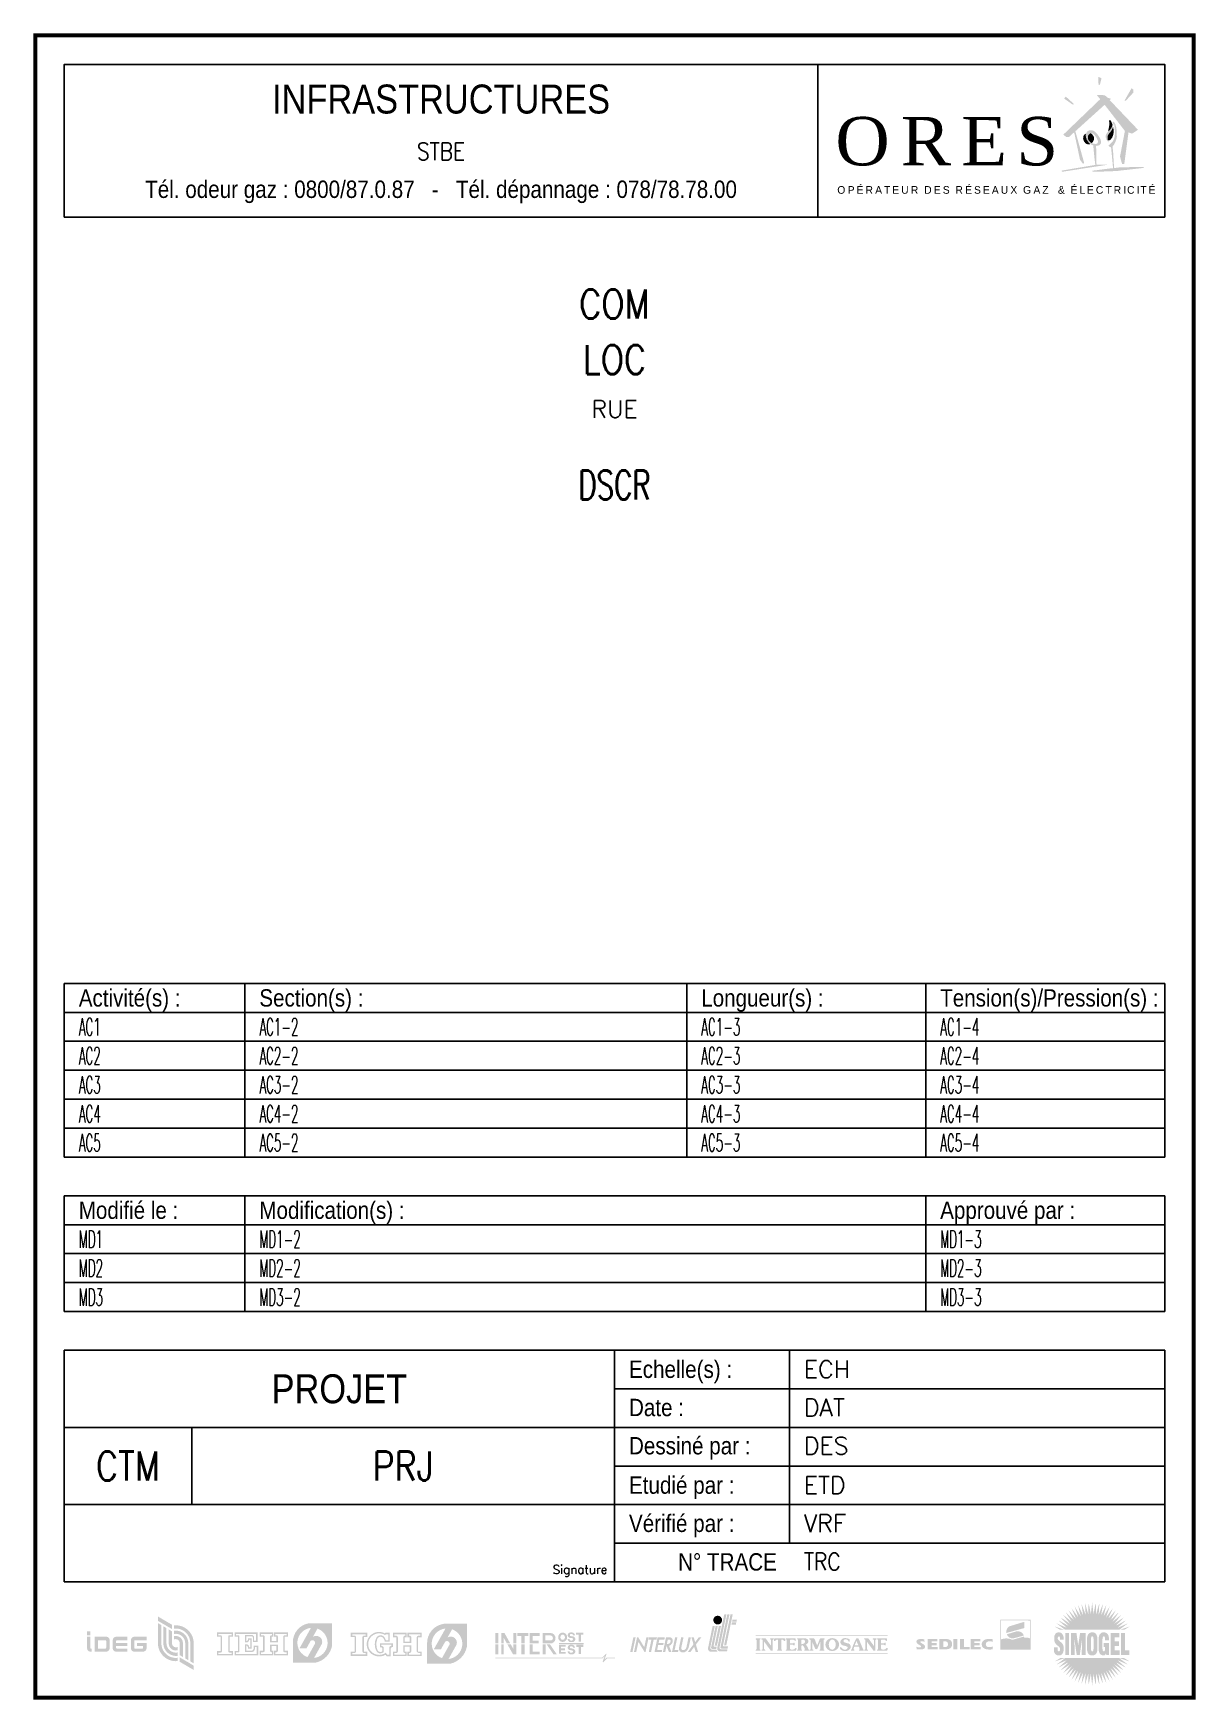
# Model space of a CAD drawing. Header units: millimetres. Extents: x 0 to 200, y 0 to 287.
import ezdxf
from ezdxf.enums import TextEntityAlignment as Align

# ---------------------------------------------------------------- set-up
doc = ezdxf.new("R2010")
doc.units = ezdxf.units.MM
doc.layers.get('0').update_dxf_attribs({"linetype": 'CONTINUOUS'})
doc.layers.add('CARTOUCHE', color=7, linetype='CONTINUOUS')
doc.styles.add('Cartouche', font='ARIAL.TTF', dxfattribs={"width": 0.85})
doc.styles.add('ROMANS', font='romans__.ttf')
doc.styles.get("Standard").update_dxf_attribs({"font": 'romans.shx', "width": 0.85})

msp = doc.modelspace()

# ---------------------------------------------------------------- texts
at = {"color": 7, "style": 'Cartouche', "width": 0.85}
for s, height, p in [('INFRASTRUCTURES', 5, (70.05, 273.51)), ('Tél. odeur gaz : 0800/87.0.87   -   Tél. dépannage : 078/78.78.00', 3, (70.05, 258.93))]:
    msp.add_text(s, height=height, dxfattribs=at).set_placement(p, align=Align.CENTER)
for s, height, p in [('Activité(s) :', 2.9922, (7.5, 119.32)), ('Section(s) :', 2.9922, (38.68, 119.32)), ('Longueur(s) :', 2.9922, (114.98, 119.32)), ('Tension(s)/Pression(s) :', 2.9922, (156.24, 119.32)), ('Modifié le :', 2.9922, (7.5, 82.66)), ('Modification(s) :', 2.9922, (38.68, 82.66)), ('Approuvé par :', 2.9922, (156.24, 82.66)), ('Echelle(s) :', 3, (102.5, 55.2)), ('Date :', 3, (102.5, 48.6)), ('Dessiné par :', 3, (102.5, 42)), ('Etudié par :', 3, (102.5, 35.2)), ('Vérifié par :', 3, (102.5, 28.6))]:
    msp.add_text(s, height=height, dxfattribs=at).set_placement(p)
msp.add_text('PROJET', height=5, dxfattribs=at).set_placement((52.5, 53.33), align=Align.MIDDLE)
msp.add_text('N° TRACE', height=3, dxfattribs=at).set_placement((128.04, 21.94), align=Align.RIGHT)
at = {"color": 7, "style": 'ROMANS'}
msp.add_text('Signature', height=1.5, dxfattribs=at).set_placement((98.78, 21.37), align=Align.RIGHT)
at = {"color": 7}
for tag, text, height, width, p in [('STBE', '?', 3, 0.85, (70.05, 265.47)), ('COM', 'Commune de ...?', 5, 0.85, (100, 238.11)), ('LOC', 'Localité de ...?', 5, 0.85, (100, 228.53)), ('DSCR', '?', 5, 0.7, (100, 206.89))]:
    msp.add_attdef(tag, text=text, height=height, dxfattribs=dict(at, width=width)).set_placement(p, align=Align.CENTER)
msp.add_attdef('RUE', text='?', height=3, dxfattribs=at).set_placement((100, 220.98), align=Align.CENTER)
for tag, p, s, width in [('AC1', (7.5, 114.32), '-', 0.5), ('AC1-2', (38.68, 114.32), '-', 0.5), ('AC1-3', (114.98, 114.32), '-', 0.5), ('AC1-4', (156.24, 114.32), '-', 0.5), ('AC2', (7.5, 109.32), '-', 0.5), ('AC2-2', (38.68, 109.32), '-', 0.5), ('AC2-3', (114.98, 109.32), '-', 0.5), ('AC2-4', (156.24, 109.32), '-', 0.5), ('AC3', (7.5, 104.32), '-', 0.5), ('AC3-2', (38.68, 104.32), '-', 0.5), ('AC3-3', (114.98, 104.32), '-', 0.5), ('AC3-4', (156.24, 104.32), '-', 0.5), ('AC4', (7.5, 99.32), '-', 0.5), ('AC4-2', (38.68, 99.32), '-', 0.5), ('AC4-3', (114.98, 99.32), '-', 0.5), ('AC4-4', (156.24, 99.32), '-', 0.5), ('AC5', (7.5, 94.32), '-', 0.5), ('AC5-2', (38.68, 94.32), '-', 0.5), ('AC5-3', (114.98, 94.32), '-', 0.5), ('AC5-4', (156.24, 94.32), '-', 0.5), ('MD1', (7.5, 77.66), '-', 0.5), ('MD1-2', (38.68, 77.66), '-', 0.5), ('MD1-3', (156.24, 77.66), '-', 0.5), ('MD2', (7.5, 72.66), '-', 0.5), ('MD2-2', (38.68, 72.66), '-', 0.5), ('MD2-3', (156.24, 72.66), '-', 0.5), ('MD3', (7.5, 67.66), '-', 0.5), ('MD3-2', (38.68, 67.66), '-', 0.5), ('MD3-3', (156.24, 67.66), '-', 0.5), ('TRC', (132.71, 22), '?', 0.85)]:
    msp.add_attdef(tag, p, s, height=3, dxfattribs=dict(at, width=width))
for tag, p in [('ECH', (132.71, 55.2)), ('DAT', (132.71, 48.6)), ('DES', (132.71, 42)), ('ETD', (132.71, 35.2)), ('VRF', (132.71, 28.6))]:
    msp.add_attdef(tag, p, '?', height=3, dxfattribs=at)
at = {"color": 7, "width": 0.85}
for tag, text, p in [('CTM', 'CTMC', (16, 39.99)), ('PRJ', '?', (63.5, 39.99))]:
    msp.add_attdef(tag, text=text, height=5, dxfattribs=at).set_placement(p, align=Align.MIDDLE)
at = {"layer": 'CARTOUCHE', "attachment_point": 1, "style": 'Cartouche'}
for s, insert, char_height, width in [('{\\fTimes New Roman|b0|i0|c0|p18;\\W1.03;\\T1.2;ORES}', (138.13, 272.93), 8.3679, 34.5546), ('{\\W0.96;\\T1.3;OPÉRATEUR DES RÉSEAUX GAZ  & ÉLECTRICITÉ}', (138.47, 260.98), 1.3244, 53.1043)]:
    msp.add_mtext(s, dxfattribs=dict(at, insert=insert, char_height=char_height, width=width))

# ---------------------------------------------------------------- hatches: boundary and pattern name
at = {"layer": 'CARTOUCHE'}
h = msp.add_hatch(color=256, dxfattribs=at)
h.paths.add_polyline_path([(177.5, 269.87), (177.95, 269.49), (177.99, 269.45), (178.47, 269.45), (179.31, 270.22), (179.38, 270.22), (180.38, 265.53), (180.91, 264.8), (181.08, 265.04), (179.59, 270.39), (179.59, 270.46), (184.59, 274.98), (184.66, 274.98), (188.13, 270.5), (187.3, 266.15), (187.3, 266.02), (187.64, 264.8), (188.02, 264.77), (188.75, 270.25), (189.38, 270.04), (190.39, 270.7), (185.52, 275.81), (185.73, 276.05), (185.14, 276.23), (184.69, 276.64), (184.38, 276.68), (183.27, 276.71), (183.86, 275.98)])
h.paths.add_polyline_path([(177.92, 276.43), (177.64, 276.09), (179.03, 275.11), (179.41, 275.08)], flags=17)
h.paths.add_polyline_path([(183.58, 278.38), (183.82, 278.52), (184.1, 279.6), (183.54, 279.84)])
h.paths.add_polyline_path([(188.06, 275.74), (188.3, 275.74), (189.62, 277.16), (189.59, 277.65), (189.28, 277.86)])
h.paths.add_polyline_path([(186.71, 270.53), (186.67, 270.88), (186.64, 271.09), (186.57, 271.36), (186.5, 271.61), (186.39, 271.82), (186.32, 271.92), (186.25, 271.99), (186.15, 272.09), (186.11, 272.09), (186.05, 272.06), (186.01, 271.92), (185.98, 271.78), (185.98, 271.61), (185.94, 271.47), (185.91, 271.33), (185.87, 271.19), (185.8, 271.05), (185.73, 270.91), (185.63, 270.81), (185.56, 270.7), (185.42, 270.57), (185.21, 270.36), (185.07, 270.22), (185.04, 270.15), (184.97, 270.04), (184.9, 269.94), (184.86, 269.87), (184.83, 269.7), (184.83, 269.38), (184.9, 269.21), (184.93, 269.07), (184.97, 268.97), (185.11, 268.79), (185.42, 268.48), (185.28, 268.72), (185.21, 268.86), (185.18, 268.97), (185.14, 269.25), (185.14, 269.45), (185.18, 269.66), (185.21, 269.77), (185.32, 269.94), (185.39, 270.04), (185.52, 270.18), (185.66, 270.36), (185.77, 270.5), (185.87, 270.67), (185.94, 270.84), (186.01, 270.98), (186.08, 271.19), (186.11, 271.5), (186.15, 271.71), (186.18, 271.78), (186.25, 271.68), (186.29, 271.5), (186.32, 271.33), (186.36, 271.09), (186.39, 270.67), (186.43, 270.5), (186.43, 270.22), (186.39, 269.77), (186.36, 269.56), (186.32, 269.35), (186.22, 269.07), (186.15, 268.9), (186.05, 268.72), (185.94, 268.59), (185.84, 268.48), (185.73, 268.38), (185.63, 268.27), (185.49, 268.17), (185.42, 268.1), (185.32, 268.03), (185.35, 267.89), (185.45, 267.79), (185.52, 267.72), (185.66, 267.72), (185.73, 267.68), (185.77, 267.44), (185.87, 266.36), (185.94, 265.63), (186.01, 264.9), (186.08, 264.14), (186.05, 264.07), (185.87, 264.07), (185.66, 264.04), (185.39, 264), (185.11, 263.97), (184.8, 263.93), (184.59, 263.9), (184.31, 263.86), (184.03, 263.83), (183.75, 263.79), (183.51, 263.76), (183.23, 263.72), (182.95, 263.69), (182.68, 263.65), (182.54, 263.62), (182.5, 263.58), (182.57, 263.48), (182.64, 263.45), (183.3, 263.45), (184.14, 263.48), (185.04, 263.52), (185.91, 263.55), (186.74, 263.58), (187.57, 263.69), (188.51, 263.79), (189.1, 263.86), (189.73, 263.93), (190.35, 264), (190.94, 264.07), (191.36, 264.14), (191.45, 264.28), (190, 264.28), (188.72, 264.24), (187.23, 264.21), (186.39, 264.11), (186.25, 264.14), (186.25, 264.49), (186.18, 265.11), (186.15, 266.12), (186.11, 266.68), (186.05, 267.27), (186.01, 267.79), (186.01, 267.86), (186.11, 267.96), (186.18, 268.06), (186.22, 268.1), (186.29, 268.2), (186.36, 268.34), (186.43, 268.48), (186.5, 268.62), (186.57, 268.83), (186.64, 269.04), (186.71, 269.28), (186.74, 269.45)])
h.paths.add_polyline_path([(183.79, 269.28), (183.75, 269.38), (183.65, 269.52), (183.54, 269.7), (183.41, 269.87), (183.34, 269.97), (183.16, 270.15), (183.02, 270.29), (182.85, 270.43), (182.71, 270.53), (182.5, 270.6), (182.36, 270.63), (182.05, 270.6), (181.95, 270.6), (181.77, 270.5), (181.67, 270.43), (181.57, 270.29), (181.46, 270.15), (181.43, 270.04), (181.39, 269.97), (181.36, 269.77), (181.39, 269.49), (181.39, 269.38), (181.43, 269.32), (181.5, 269.14), (181.53, 269), (181.6, 268.9), (181.7, 268.76), (181.74, 268.69), (181.77, 268.66), (181.84, 268.55), (181.95, 268.45), (182.12, 268.27), (182.26, 268.2), (182.4, 268.1), (182.5, 268.06), (182.64, 268), (182.68, 267.96), (182.68, 267.86), (182.71, 267.51), (182.88, 265.77), (183.02, 264.63), (177.19, 263.65), (177.29, 263.45), (185.11, 264.66), (183.37, 264.66), (183.23, 264.63), (183.16, 267.89), (183.2, 267.96), (183.44, 267.96), (183.58, 268), (183.68, 268.03), (183.82, 268.13), (183.93, 268.24), (183.96, 268.31), (184, 268.41), (184.03, 268.55), (184, 268.72), (183.96, 268.9), (183.93, 269), (183.86, 269.14)])
h.paths.add_polyline_path([(183.37, 269.04), (183.41, 268.93), (183.48, 268.76), (183.48, 268.59), (183.44, 268.48), (183.34, 268.31), (183.2, 268.27), (182.95, 268.27), (182.75, 268.31), (182.54, 268.34), (182.4, 268.41), (182.26, 268.48), (182.12, 268.59), (181.98, 268.72), (181.91, 268.83), (181.84, 268.93), (181.77, 269.11), (181.74, 269.25), (181.74, 269.42), (181.74, 269.52), (181.77, 269.63), (181.84, 269.77), (181.95, 269.91), (182.09, 270.04), (182.26, 270.11), (182.5, 270.08), (182.61, 270.04), (182.78, 269.91), (182.85, 269.84), (182.99, 269.66), (183.09, 269.52), (183.2, 269.38), (183.27, 269.25)], flags=16)
at = {"layer": 'CARTOUCHE', "true_color": 0x4dffff}
h = msp.add_hatch(color=131, dxfattribs=at)
h.paths.add_polyline_path([(185.43, 271.54), (185.39, 271.2), (185.3, 270.82), (185.24, 270.38), (185.42, 270.57), (185.56, 270.7), (185.63, 270.81), (185.73, 270.91), (185.8, 271.05), (185.87, 271.19), (185.91, 271.33), (185.94, 271.47), (185.97, 271.58), (185.93, 271.71), (185.87, 271.91), (185.75, 272.16), (185.64, 272.32), (185.57, 272.39), (185.49, 272.38), (185.42, 272.32), (185.41, 272.17), (185.42, 271.97), (185.46, 271.77)])
h.paths.add_polyline_path([(186.16, 270.06), (186.19, 270.38), (186.19, 270.6), (186.13, 271.05), (186.08, 271.21), (186.08, 271.19), (186.01, 270.98), (185.94, 270.84), (185.87, 270.67), (185.77, 270.5), (185.66, 270.36), (185.52, 270.18), (185.39, 270.04), (185.32, 269.94), (185.21, 269.77), (185.18, 269.66), (185.14, 269.45), (185.14, 269.25), (185.18, 268.97), (185.21, 268.86), (185.22, 268.85), (185.23, 268.85), (185.34, 268.86), (185.46, 268.88), (185.57, 268.95), (185.73, 269.1), (185.92, 269.34), (186.06, 269.64)])
at = {"layer": 'CARTOUCHE', "true_color": 0xffd600}
h = msp.add_hatch(color=40, dxfattribs=at)
h.paths.add_polyline_path([(181.5, 269.14), (181.43, 269.32), (181.39, 269.38), (181.39, 269.49), (181.36, 269.77), (181.39, 269.97), (181.42, 270.04), (181.17, 269.91), (181.06, 269.77), (180.97, 269.6), (180.93, 269.45), (180.92, 269.18), (180.98, 268.92), (181.08, 268.69), (181.19, 268.53), (181.34, 268.37), (181.5, 268.27), (181.68, 268.2), (181.86, 268.18), (182.03, 268.18), (182.15, 268.24), (182.17, 268.25), (182.12, 268.27), (181.95, 268.45), (181.84, 268.55), (181.77, 268.66), (181.74, 268.69), (181.7, 268.76), (181.6, 268.9), (181.53, 269)])
h.paths.add_polyline_path([(182.82, 269.23), (182.79, 269.38), (182.76, 269.52), (182.65, 269.68), (182.51, 269.88), (182.39, 269.99), (182.28, 270.07), (182.2, 270.09), (182.09, 270.04), (181.95, 269.91), (181.84, 269.77), (181.77, 269.63), (181.74, 269.52), (181.74, 269.42), (181.74, 269.25), (181.77, 269.11), (181.84, 268.93), (181.91, 268.83), (181.98, 268.72), (182.12, 268.59), (182.26, 268.48), (182.4, 268.41), (182.41, 268.41), (182.48, 268.45), (182.61, 268.61), (182.7, 268.79), (182.79, 269)])
at = {"layer": 'CARTOUCHE', "true_color": 0x0e1b8d}
h = msp.add_hatch(color=166, dxfattribs=at)
h.paths.add_polyline_path([(188.33, 13.36), (186.6, 12.43), (187.95, 13.86), (186.31, 12.78), (187.53, 14.32), (185.99, 13.1), (187.07, 14.74), (185.64, 13.39), (186.58, 15.12), (185.27, 13.65), (186.05, 15.45), (184.88, 13.87), (185.5, 15.74), (184.47, 14.07), (184.92, 15.98), (184.04, 14.22), (184.33, 16.17), (183.6, 14.34), (183.72, 16.3), (183.16, 14.42), (183.1, 16.38), (182.71, 14.46), (182.48, 16.41), (182.25, 14.46), (181.86, 16.38), (181.8, 14.42), (181.24, 16.3), (181.35, 14.34), (180.63, 16.17), (180.92, 14.22), (180.04, 15.98), (180.49, 14.07), (179.46, 15.74), (180.08, 13.87), (178.91, 15.45), (179.69, 13.65), (178.38, 15.12), (179.32, 13.39), (177.89, 14.74), (178.97, 13.1), (177.43, 14.32), (178.65, 12.78), (177, 13.86), (178.36, 12.43), (176.63, 13.36), (178.1, 12.06), (176.29, 12.84), (177.8, 11.72), (187.16, 11.72), (188.67, 12.84), (186.86, 12.06)])
h.paths.add_polyline_path([(188.96, 12.28), (187.25, 11.72), (188.04, 11.72)])
h.paths.add_polyline_path([(176, 12.28), (176.92, 11.72), (177.71, 11.72)])
h.paths.add_polyline_path([(176.89, 9.72), (176.8, 9.81), (176.7, 9.9), (176.61, 9.98), (176.58, 10.07), (176.55, 10.13), (176.53, 10.28), (176.56, 10.41), (176.58, 10.5), (176.62, 10.54), (176.66, 10.55), (176.79, 10.56), (176.85, 10.51), (176.88, 10.47), (176.9, 10.43), (176.92, 10.35), (176.94, 10.27), (176.94, 10.01), (177.56, 10.01), (177.56, 10.24), (177.53, 10.5), (177.5, 10.65), (177.45, 10.76), (177.38, 10.9), (177.31, 10.99), (177.25, 11.07), (177.2, 11.11), (177.15, 11.14), (177.11, 11.17), (177.06, 11.2), (177, 11.22), (176.93, 11.24), (176.85, 11.25), (176.54, 11.25), (176.45, 11.23), (176.37, 11.2), (176.26, 11.14), (176.21, 11.09), (176.14, 11.02), (176.09, 10.96), (176.06, 10.89), (176.03, 10.83), (176.01, 10.77), (175.97, 10.67), (175.93, 10.51), (175.92, 10.37), (175.92, 9.93), (175.96, 9.74), (176.01, 9.58), (176.09, 9.44), (176.15, 9.35), (176.2, 9.29), (176.25, 9.22), (176.33, 9.13), (176.43, 9.06), (176.49, 9), (176.57, 8.94), (176.67, 8.85), (176.74, 8.8), (176.79, 8.75), (176.82, 8.69), (176.86, 8.63), (176.91, 8.51), (176.93, 8.45), (176.93, 8.21), (176.91, 8.15), (176.88, 8.09), (176.84, 8.04), (176.79, 8.01), (176.66, 8.01), (176.61, 8.03), (176.57, 8.06), (176.55, 8.09), (176.53, 8.15), (176.51, 8.25), (176.51, 8.68), (175.89, 8.68), (175.89, 7.97), (175.93, 7.83), (175.98, 7.72), (176.04, 7.62), (176.12, 7.53), (176.23, 7.43), (176.34, 7.36), (176.46, 7.3), (176.52, 7.3), (176.92, 7.3), (177.04, 7.33), (177.12, 7.37), (177.19, 7.42), (177.23, 7.46), (177.26, 7.49), (177.32, 7.55), (177.37, 7.62), (177.42, 7.7), (177.45, 7.78), (177.5, 7.92), (177.53, 8.06), (177.55, 8.28), (177.55, 8.6), (177.53, 8.84), (177.5, 8.99), (177.48, 9.07), (177.42, 9.2), (177.34, 9.31), (177.26, 9.39), (177.17, 9.5), (177.08, 9.57)])
h.paths.add_polyline_path([(178.48, 11.18), (177.83, 11.18), (177.83, 7.37), (178.48, 7.37)])
h.paths.add_polyline_path([(179.76, 11.18), (179.47, 11.18), (178.82, 11.18), (178.82, 7.37), (179.47, 7.37), (179.4, 10.13), (179.81, 7.37), (180.07, 7.37), (180.34, 7.37), (180.74, 10.17), (180.67, 7.37), (181.33, 7.37), (181.33, 11.18), (180.67, 11.18), (180.39, 11.18), (180.07, 9.04)])
h.paths.add_polyline_path([(183.31, 10.64), (183.3, 10.67), (183.27, 10.77), (183.25, 10.82), (183.21, 10.9), (183.16, 10.97), (183.1, 11.03), (183.03, 11.1), (182.95, 11.16), (182.89, 11.19), (182.81, 11.22), (182.69, 11.26), (182.29, 11.26), (182.17, 11.22), (182.09, 11.19), (182.03, 11.16), (181.95, 11.1), (181.88, 11.03), (181.82, 10.97), (181.77, 10.9), (181.73, 10.82), (181.71, 10.77), (181.68, 10.67), (181.67, 10.64), (181.64, 10.56), (181.61, 10.4), (181.61, 9.28), (181.61, 8.16), (181.64, 8), (181.67, 7.92), (181.68, 7.88), (181.71, 7.78), (181.73, 7.73), (181.77, 7.65), (181.82, 7.58), (181.88, 7.52), (181.95, 7.45), (182.03, 7.4), (182.09, 7.37), (182.17, 7.33), (182.29, 7.29), (182.69, 7.29), (182.81, 7.33), (182.89, 7.37), (182.95, 7.4), (183.03, 7.45), (183.1, 7.52), (183.16, 7.58), (183.21, 7.65), (183.25, 7.73), (183.27, 7.78), (183.3, 7.88), (183.31, 7.92), (183.34, 8), (183.37, 8.16), (183.37, 9.28), (183.37, 10.4), (183.34, 10.56)])
h.paths.add_polyline_path([(182.35, 10.49), (182.37, 10.52), (182.42, 10.56), (182.49, 10.56), (182.56, 10.56), (182.61, 10.52), (182.63, 10.49), (182.66, 10.43), (182.69, 10.32), (182.71, 10.14), (182.71, 9.28), (182.71, 8.41), (182.69, 8.24), (182.66, 8.13), (182.63, 8.07), (182.61, 8.03), (182.56, 8), (182.49, 8), (182.42, 8), (182.37, 8.03), (182.35, 8.07), (182.32, 8.13), (182.3, 8.24), (182.27, 8.41), (182.27, 9.28), (182.27, 10.14), (182.3, 10.32), (182.32, 10.43)], flags=16)
h.paths.add_polyline_path([(185.27, 10.77), (185.25, 10.82), (185.2, 10.9), (185.16, 10.97), (185.09, 11.03), (185.03, 11.1), (184.95, 11.16), (184.89, 11.19), (184.81, 11.22), (184.68, 11.26), (184.29, 11.26), (184.17, 11.22), (184.08, 11.19), (184.03, 11.16), (183.94, 11.1), (183.88, 11.03), (183.81, 10.97), (183.77, 10.9), (183.73, 10.82), (183.71, 10.77), (183.68, 10.67), (183.66, 10.64), (183.64, 10.56), (183.61, 10.4), (183.61, 9.28), (183.61, 8.16), (183.64, 8), (183.66, 7.92), (183.68, 7.88), (183.71, 7.78), (183.73, 7.73), (183.77, 7.65), (183.81, 7.58), (183.88, 7.52), (183.94, 7.45), (184.03, 7.4), (184.08, 7.37), (184.17, 7.33), (184.29, 7.29), (184.51, 7.29), (184.63, 7.34), (184.69, 7.39), (184.73, 7.44), (184.82, 7.54), (184.84, 7.6), (184.87, 7.66), (184.89, 7.51), (184.91, 7.37), (185.36, 7.37), (185.36, 9.46), (184.46, 9.46), (184.46, 8.75), (184.71, 8.75), (184.71, 8.41), (184.68, 8.24), (184.66, 8.13), (184.63, 8.07), (184.6, 8.03), (184.55, 8), (184.49, 8), (184.42, 8), (184.37, 8.03), (184.35, 8.07), (184.32, 8.13), (184.29, 8.24), (184.26, 8.41), (184.26, 9.28), (184.26, 10.14), (184.29, 10.32), (184.32, 10.43), (184.35, 10.49), (184.37, 10.52), (184.42, 10.56), (184.49, 10.56), (184.55, 10.56), (184.6, 10.52), (184.63, 10.49), (184.66, 10.43), (184.68, 10.32), (184.71, 10.14), (184.71, 9.88), (185.36, 9.88), (185.36, 10.4), (185.34, 10.56), (185.31, 10.64), (185.3, 10.67)])
h.paths.add_polyline_path([(187.16, 11.18), (186.31, 11.18), (185.66, 11.18), (185.66, 7.37), (186.31, 7.37), (187.21, 7.37), (187.21, 8.15), (186.34, 8.15), (186.34, 8.94), (187.13, 8.94), (187.13, 9.72), (186.34, 9.72), (186.34, 10.4), (187.16, 10.4)])
h.paths.add_polyline_path([(188.12, 11.18), (187.44, 11.18), (187.44, 7.37), (188.1, 7.37), (188.91, 7.37), (188.91, 8.15), (188.12, 8.15)])
h.paths.add_polyline_path([(188.02, 6.82), (187.22, 6.82), (188.96, 6.24)])
h.paths.add_polyline_path([(186.86, 6.47), (188.67, 5.69), (187.15, 6.82), (177.81, 6.82), (176.29, 5.69), (178.1, 6.47), (176.63, 5.16), (178.36, 6.1), (177, 4.67), (178.65, 5.75), (177.43, 4.21), (178.97, 5.43), (177.89, 3.79), (179.32, 5.14), (178.38, 3.41), (179.69, 4.88), (178.91, 3.07), (180.08, 4.65), (179.46, 2.79), (180.49, 4.46), (180.04, 2.55), (180.92, 4.31), (180.63, 2.36), (181.35, 4.19), (181.24, 2.23), (181.8, 4.11), (181.86, 2.14), (182.25, 4.07), (182.48, 2.12), (182.71, 4.07), (183.1, 2.14), (183.16, 4.11), (183.72, 2.23), (183.6, 4.19), (184.33, 2.36), (184.04, 4.31), (184.92, 2.55), (184.47, 4.46), (185.5, 2.79), (184.88, 4.65), (186.05, 3.07), (185.27, 4.88), (186.58, 3.41), (185.64, 5.14), (187.07, 3.79), (185.99, 5.43), (187.53, 4.21), (186.31, 5.75), (187.95, 4.67), (186.6, 6.1), (188.33, 5.16)])
h.paths.add_polyline_path([(177.74, 6.82), (176.94, 6.82), (176, 6.24)])
h = msp.add_hatch(color=166, dxfattribs=at)
h.paths.add_polyline_path([(9.49, 10.52), (8.93, 10.52), (8.93, 8.52, 0.414214), (9.51, 7.94), (9.75, 7.94), (9.75, 8.47), (9.64, 8.47, -0.414214), (9.49, 8.61)])
h.paths.add_polyline_path([(9.49, 11.44), (8.93, 11.44), (8.93, 10.74), (9.49, 10.74)])
h.paths.add_polyline_path([(12.25, 10.52), (10.23, 10.52), (10.23, 7.94), (12.25, 7.94, 0.414214), (12.83, 8.52), (12.83, 9.94, 0.414214)])
h.paths.add_polyline_path([(12.09, 9.92, -0.414214), (12.23, 9.77), (12.23, 8.61, -0.414214), (12.09, 8.47), (10.8, 8.47), (10.8, 9.92)], flags=16)
h.paths.add_polyline_path([(15.9, 10.52), (13.94, 10.52, 0.414214), (13.36, 9.94), (13.36, 8.52, 0.414214), (13.94, 7.94), (15.9, 7.94), (15.9, 8.47), (14.09, 8.47, -0.414214), (13.95, 8.61), (13.95, 8.89), (15.9, 8.89), (15.9, 9.44), (13.95, 9.44), (13.95, 9.77, -0.414214), (14.09, 9.92), (15.9, 9.92)])
h.paths.add_polyline_path([(19.2, 10.52), (17.08, 10.52, 0.414214), (16.51, 9.94), (16.51, 8.52, 0.414214), (17.08, 7.94), (18.62, 7.94, 0.414214), (19.2, 8.52), (19.2, 9.44), (17.56, 9.44), (17.56, 8.89), (18.61, 8.89), (18.61, 8.61, -0.414214), (18.47, 8.47), (17.23, 8.47, -0.414214), (17.08, 8.61), (17.08, 9.77, -0.414214), (17.23, 9.92), (19.2, 9.92)])
h.paths.add_polyline_path([(21.17, 14.01), (21.17, 13.26), (23.59, 11.84), (23.59, 12.59)])
h.paths.add_polyline_path([(22.64, 12.01), (22.09, 12.33), (22.09, 9.38, 0.443676), (24.55, 7.22), (24.55, 7.8, -0.460876), (22.64, 9.38)], flags=17)
h.paths.add_polyline_path([(23.59, 11.45), (23.03, 11.78), (23.03, 9.36, 0.4832), (24.55, 8.17), (24.55, 8.74, -0.531408), (23.59, 9.38)], flags=16)
h.paths.add_polyline_path([(21.77, 12.52), (21.17, 12.87), (21.17, 9.38, 0.441069), (24.55, 6.31), (24.55, 6.88, -0.452154), (21.77, 9.38)])
h.paths.add_polyline_path([(23.96, 10.62), (23.96, 10.05, -0.531408), (24.92, 9.42), (24.92, 7.34), (25.48, 7.02), (25.48, 9.43, 0.4832)], flags=16)
h.paths.add_polyline_path([(23.96, 11.57), (23.96, 11, -0.460876), (25.88, 9.42), (25.88, 6.78), (26.42, 6.46), (26.42, 9.42, 0.443676)], flags=17)
h.paths.add_polyline_path([(23.96, 12.48), (23.96, 11.91, -0.452154), (26.75, 9.42), (26.75, 6.27), (27.34, 5.92), (27.34, 9.42, 0.441069)])
h.paths.add_polyline_path([(24.92, 6.96), (24.92, 6.2), (27.34, 4.78), (27.34, 5.53)])
at = {"layer": 'CARTOUCHE', "true_color": 0xe5073a}
h = msp.add_hatch(color=242, dxfattribs=at)
h.paths.add_polyline_path([(34.15, 11.27), (31.35, 11.27), (31.35, 10.52), (31.97, 10.52), (31.97, 8.04), (31.35, 8.04), (31.35, 7.3), (34.15, 7.3), (34.15, 8.04), (33.58, 8.04), (33.58, 10.52), (34.15, 10.52)])
h.paths.add_polyline_path([(31.59, 11.01), (33.88, 11.01), (33.88, 10.78), (33.54, 10.78, 0.414214), (33.31, 10.56), (33.31, 8.01, 0.414214), (33.54, 7.79), (33.88, 7.79), (33.88, 7.56), (31.59, 7.56), (31.59, 7.79), (31.99, 7.79, 0.414214), (32.21, 8.01), (32.21, 10.56, 0.414214), (31.99, 10.78), (31.59, 10.78)], flags=16)
h.paths.add_polyline_path([(38.36, 11.27), (34.41, 11.27), (34.41, 10.52), (35.01, 10.52), (35.01, 8.06), (34.41, 8.06), (34.41, 7.3), (38.48, 7.3), (38.48, 8.99), (37.69, 8.99), (37.69, 8.56, -0.492488), (37.24, 8.11), (36.43, 8.11), (36.43, 8.97), (36.5, 8.97, -0.290443), (36.72, 8.68), (36.72, 8.44), (37.38, 8.44), (37.38, 10.23), (36.72, 10.23), (36.72, 10, -0.2642), (36.5, 9.78), (36.43, 9.78), (36.43, 10.59), (37.34, 10.59, -0.414214), (37.56, 10.37), (37.56, 9.61), (38.36, 9.61)])
h.paths.add_polyline_path([(38.12, 11.01), (38.12, 9.85), (37.78, 9.85), (37.78, 10.39, 0.414214), (37.33, 10.83), (36.18, 10.83), (36.18, 9.54), (36.48, 9.54, 0.414214), (36.92, 9.98), (36.92, 9.99), (37.12, 9.99), (37.12, 8.68), (36.92, 8.68), (36.92, 8.76, 0.414214), (36.48, 9.2), (36.18, 9.2), (36.18, 7.87), (37.41, 7.87, 0.354942), (37.91, 8.4), (37.91, 8.73), (38.22, 8.73), (38.22, 7.56), (34.67, 7.56), (34.67, 7.82), (35.03, 7.82, 0.534816), (35.25, 8.04), (35.25, 10.56, 0.414214), (35.03, 10.78), (34.67, 10.78), (34.67, 11.01)], flags=16)
h.paths.add_polyline_path([(41.11, 11.27), (38.73, 11.27), (38.73, 10.52), (39.33, 10.52), (39.33, 8.09), (38.73, 8.09), (38.73, 7.3), (41.11, 7.3), (41.11, 8.09), (40.79, 8.09), (40.79, 8.9), (41.6, 8.9), (41.6, 8.09), (41.23, 8.09), (41.23, 7.3), (43.65, 7.3), (43.65, 8.09), (43.04, 8.09), (43.04, 10.52), (43.65, 10.52), (43.65, 11.27), (41.23, 11.27), (41.23, 10.52), (41.6, 10.52), (41.6, 9.78), (40.79, 9.78), (40.79, 10.52), (41.11, 10.52)])
h.paths.add_polyline_path([(39.37, 10.78), (38.99, 10.78), (38.99, 11.01), (40.88, 11.01), (40.88, 10.78), (40.75, 10.78, 0.414214), (40.53, 10.56), (40.53, 9.54), (41.87, 9.54), (41.87, 10.56, 0.414214), (41.65, 10.78), (41.45, 10.78), (41.45, 11.01), (43.38, 11.01), (43.38, 10.76), (43.02, 10.76, 0.414214), (42.8, 10.54), (42.8, 8.08, 0.414214), (43.02, 7.85), (43.38, 7.85), (43.38, 7.56), (41.45, 7.56), (41.45, 7.85), (41.65, 7.85, 0.414214), (41.87, 8.08), (41.87, 9.17), (40.53, 9.17), (40.53, 8.08, 0.414214), (40.75, 7.85), (40.88, 7.85), (40.88, 7.56), (38.99, 7.56), (38.99, 7.85), (39.37, 7.85, 0.414214), (39.59, 8.08), (39.59, 10.56, 0.414214)], flags=16)
h.paths.add_polyline_path([(51.24, 8.97), (51.24, 12.86), (47.31, 12.86, 0.378324), (44.46, 9.5), (44.46, 6.04), (48.38, 6.04, 0.299779)])
h.paths.add_polyline_path([(47.59, 12.05), (45.62, 8.53), (46.83, 8.53), (47.53, 9.79, -0.792469), (48.28, 9.31), (46.99, 7, -0.802524)], flags=16)
h.paths.add_polyline_path([(48.12, 6.86), (49.47, 9.28, 0.732165), (47.92, 10.49), (48.72, 11.92, -0.799849)], flags=16)
h = msp.add_hatch(color=242, dxfattribs=at)
h.paths.add_polyline_path([(57.3, 7.93), (56.72, 7.93), (56.72, 10.47), (57.3, 10.47), (57.3, 11.23), (54.45, 11.23), (54.45, 10.47), (55.11, 10.47), (55.11, 7.93), (54.45, 7.93), (54.45, 7.22), (57.3, 7.22)])
h.paths.add_polyline_path([(54.72, 7.7), (55.12, 7.7, 0.400345), (55.35, 7.94), (55.35, 10.42, 0.465413), (55.04, 10.73), (54.72, 10.73), (54.72, 10.96), (57.05, 10.96), (57.05, 10.73), (56.74, 10.73, 0.410968), (56.47, 10.45), (56.47, 7.98, 0.356132), (56.73, 7.7), (57.05, 7.7), (57.05, 7.47), (54.72, 7.47)], flags=16)
h.paths.add_polyline_path([(61.36, 8.4, -0.519875), (61.73, 8.72), (61.73, 9.38), (59.5, 9.38), (59.5, 8.69), (59.67, 8.69, -0.515236), (59.9, 8.46), (59.9, 8), (59.7, 7.9, -0.360535), (59.09, 8.21, -0.177458), (59, 9.97, -0.542553), (59.95, 10.43, -0.127574), (60.35, 9.67), (61.18, 9.67), (61.18, 11.22), (60.46, 11.22), (60.33, 11.1, 0.738459), (57.46, 8.22, 0.41081), (60.48, 7.4), (60.66, 7.15), (61.36, 7.15)])
h.paths.add_polyline_path([(57.67, 8.39, -0.764797), (60.38, 10.8), (60.55, 10.96), (60.94, 10.96), (60.94, 9.92), (60.55, 9.92), (60.29, 10.41, 0.534323), (58.91, 10.39, 0.245653), (58.88, 8.08, 0.400297), (59.8, 7.69), (60.15, 7.85), (60.15, 8.57, 0.414214), (59.8, 8.92), (59.75, 8.92), (59.75, 9.13), (61.48, 9.13), (61.48, 8.95), (61.46, 8.95, 0.414214), (61.11, 8.6), (61.11, 7.4), (60.78, 7.4), (60.52, 7.75, -0.447945)], flags=16)
h.paths.add_polyline_path([(64.13, 7.96), (63.77, 7.96), (63.77, 8.8), (64.66, 8.8), (64.66, 7.96), (64.25, 7.96), (64.25, 7.17), (66.69, 7.17), (66.69, 7.96), (66.1, 7.96), (66.1, 10.43), (66.69, 10.43), (66.69, 11.2), (64.25, 11.2), (64.25, 10.43), (64.66, 10.43), (64.66, 9.68), (63.77, 9.68), (63.77, 10.43), (64.13, 10.43), (64.13, 11.2), (61.75, 11.2), (61.75, 10.43), (62.33, 10.43), (62.33, 7.96), (61.75, 7.96), (61.75, 7.17), (64.13, 7.17)])
h.paths.add_polyline_path([(62, 7.42), (62, 7.72), (62.34, 7.72, 0.414214), (62.6, 7.98), (62.6, 10.36, 0.414214), (62.25, 10.7), (62, 10.7), (62, 10.91), (63.88, 10.91), (63.88, 10.7), (63.83, 10.7, 0.43796), (63.53, 10.36), (63.53, 9.44), (64.91, 9.44), (64.92, 10.38, 0.472026), (64.59, 10.7), (64.5, 10.7), (64.5, 10.91), (66.45, 10.91), (66.45, 10.7), (66.2, 10.7, 0.414214), (65.85, 10.36), (65.85, 8.06, 0.414214), (66.2, 7.72), (66.45, 7.72), (66.45, 7.42), (64.5, 7.42), (64.5, 7.72), (64.57, 7.72, 0.414214), (64.92, 8.06), (64.92, 9.06), (63.53, 9.06), (63.53, 7.98, 0.414214), (63.79, 7.72), (63.88, 7.72), (63.88, 7.42)], flags=16)
h.paths.add_polyline_path([(74.52, 8.82), (74.52, 12.75), (70.53, 12.75, 0.378324), (67.64, 9.36), (67.64, 5.85), (71.62, 5.85, 0.299779)])
h.paths.add_polyline_path([(70.82, 11.94), (68.82, 8.37), (70.04, 8.37), (70.76, 9.64, -0.792469), (71.51, 9.16), (70.21, 6.82, -0.802524)], flags=16)
h.paths.add_polyline_path([(71.35, 6.68), (72.72, 9.13, 0.732165), (71.16, 10.36), (71.96, 11.8, -0.799849)], flags=16)
at = {"layer": 'CARTOUCHE', "true_color": 0x0e1b8d}
h = msp.add_hatch(color=166, dxfattribs=at)
h.paths.add_polyline_path([(118.39, 12.36), (118.01, 12.36), (117.3, 8.96), (117.68, 8.96)])
h.paths.add_polyline_path([(117.83, 12.36), (117.45, 12.36), (116.68, 8.67), (116.69, 8.57), (116.72, 8.51), (116.78, 8.45), (116.82, 8.43), (116.88, 8.42), (117.56, 8.42), (117.64, 8.78), (117.27, 8.78), (117.21, 8.79), (117.15, 8.84), (117.13, 8.92), (117.12, 8.98)], flags=17)
h.paths.add_polyline_path([(117.32, 12.36), (116.94, 12.36), (116.15, 8.55), (116.14, 8.37), (116.18, 8.24), (116.25, 8.12), (116.35, 8.03), (116.42, 7.98), (116.52, 7.95), (116.65, 7.92), (117.93, 7.92), (117.84, 7.95), (117.79, 7.98), (117.73, 8.01), (117.67, 8.09), (117.64, 8.15), (117.61, 8.22), (117.61, 8.3), (116.83, 8.3), (116.75, 8.31), (116.66, 8.34), (116.58, 8.44), (116.54, 8.57), (116.54, 8.63)])
h.paths.add_polyline_path([(113.64, 9.2), (112.64, 7.86), (113.09, 7.86), (113.76, 8.77), (114.03, 7.86), (114.44, 7.86), (114.06, 9.17), (115, 10.43), (114.56, 10.43), (113.93, 9.59), (113.68, 10.43), (113.28, 10.43)])
h.paths.add_polyline_path([(113.19, 10.43), (112.79, 10.43), (112.49, 9.01), (112.45, 8.82), (112.42, 8.7), (112.39, 8.62), (112.34, 8.52), (112.3, 8.45), (112.2, 8.34), (112.13, 8.28), (112.05, 8.24), (111.93, 8.21), (111.85, 8.2), (111.8, 8.2), (111.74, 8.22), (111.68, 8.24), (111.64, 8.27), (111.61, 8.3), (111.58, 8.36), (111.55, 8.42), (111.52, 8.58), (111.92, 10.43), (111.52, 10.43), (111.14, 8.64), (111.13, 8.58), (111.13, 8.38), (111.16, 8.24), (111.23, 8.09), (111.3, 8), (111.42, 7.91), (111.59, 7.83), (111.72, 7.81), (111.85, 7.8), (111.97, 7.81), (112.19, 7.89), (112.33, 7.98), (112.43, 8.06), (112.57, 8.2), (112.65, 8.33), (112.72, 8.45), (112.78, 8.58), (112.81, 8.73), (112.87, 8.92)])
h.paths.add_polyline_path([(109.92, 7.86), (110.97, 7.86), (111.05, 8.25), (110.39, 8.25), (110.86, 10.43), (110.47, 10.43)])
h.paths.add_polyline_path([(109.87, 9.28), (109.94, 9.39), (109.99, 9.49), (110.02, 9.58), (110.04, 9.65), (110.05, 9.72), (110.05, 9.96), (110, 10.11), (109.94, 10.22), (109.87, 10.29), (109.79, 10.36), (109.69, 10.39), (109.58, 10.42), (109.41, 10.43), (109.29, 10.43), (108.9, 10.43), (108.36, 7.86), (108.75, 7.86), (108.98, 8.96), (109.41, 7.86), (109.84, 7.86), (109.42, 8.94), (109.45, 8.96), (109.58, 9.01), (109.69, 9.08), (109.77, 9.16)])
h.paths.add_polyline_path([(109.57, 9.44), (109.5, 9.37), (109.42, 9.33), (109.34, 9.31), (109.28, 9.29), (109.13, 9.27), (109.05, 9.26), (109.21, 10.04), (109.39, 10.03), (109.47, 10.02), (109.54, 10), (109.6, 9.97), (109.63, 9.93), (109.67, 9.89), (109.68, 9.82), (109.68, 9.67), (109.66, 9.61), (109.64, 9.55), (109.61, 9.51)], flags=16)
h.paths.add_polyline_path([(108.41, 9.07), (108.49, 9.46), (107.62, 9.46), (107.75, 10.04), (108.62, 10.04), (108.7, 10.43), (107.44, 10.43), (106.9, 7.86), (108.15, 7.86), (108.24, 8.25), (107.37, 8.25), (107.54, 9.07)])
h.paths.add_polyline_path([(105.92, 7.86), (106.31, 7.86), (106.77, 10.04), (107.26, 10.04), (107.34, 10.43), (105.97, 10.43), (105.89, 10.04), (106.38, 10.04)])
h.paths.add_polyline_path([(105.9, 10.43), (105.51, 10.43), (105.14, 8.71), (104.09, 10.43), (103.9, 10.43), (103.36, 7.86), (103.75, 7.86), (104.13, 9.62), (105.21, 7.86), (105.36, 7.86)])
h.paths.add_polyline_path([(103.65, 10.43), (103.26, 10.43), (102.71, 7.86), (103.1, 7.86)])
at = {"layer": 'CARTOUCHE', "true_color": 0xebb111}
msp.add_hatch(color=40, dxfattribs=at).paths.add_polyline_path([(117.06, 13.39, 1), (118.58, 13.39, 1)])
at = {"layer": 'CARTOUCHE', "true_color": 0x6e77ba}
h = msp.add_hatch(color=163, dxfattribs=at)
h.paths.add_polyline_path([(119.33, 14.36), (118.95, 14.36), (117.73, 8.53), (117.73, 8.41), (117.76, 8.29), (117.84, 8.17), (117.93, 8.08), (118.03, 8.02), (118.18, 7.98), (118.19, 7.98), (119.43, 7.98), (119.5, 8.36), (118.41, 8.36), (118.36, 8.36), (118.33, 8.37), (118.28, 8.4), (118.2, 8.45), (118.17, 8.5), (118.15, 8.54), (118.13, 8.6), (118.14, 8.66)])
h.paths.add_polyline_path([(119.85, 14.36), (119.47, 14.36), (118.3, 8.73), (118.3, 8.63), (118.33, 8.59), (118.35, 8.55), (118.4, 8.51), (118.43, 8.49), (118.49, 8.47), (119.53, 8.47), (119.6, 8.84), (118.87, 8.84), (118.84, 8.84), (118.8, 8.86), (118.78, 8.89), (118.76, 8.91), (118.74, 8.98), (118.76, 9.11)])
h.paths.add_polyline_path([(120.41, 14.36), (120.03, 14.36), (118.92, 9.02), (119.3, 9.02)])
h.paths.add_polyline_path([(121.14, 13.49), (120.38, 13.49), (120.3, 13.12), (121.06, 13.12)])
h.paths.add_polyline_path([(121.03, 13), (120.27, 13), (120.19, 12.62), (120.95, 12.62)])
at = {"layer": 'CARTOUCHE', "true_color": 0x0e1b8d}
h = msp.add_hatch(color=166, dxfattribs=at)
h.paths.add_polyline_path([(170.74, 13.07), (170.42, 13), (168.17, 12.31, 0.307414), (167.67, 11.17), (170.74, 12.01)], flags=0)
h.paths.add_polyline_path([(169.74, 11.46), (169.35, 11.43), (167.73, 10.93, 0.326554), (168.82, 10.22), (170.64, 10.71), (170.61, 10.91, 0.250827)], flags=0)
h.paths.add_polyline_path([(171.85, 13.45), (166.62, 13.45), (166.62, 8.27), (171.85, 8.27)])
h.paths.add_polyline_path([(168.48, 9.93), (167.55, 9.64), (167.55, 8.62), (167.61, 8.62), (170.06, 9.31, 0.247436), (170.73, 10.2, -0.161338), (171.49, 10.2), (171.74, 10.09), (171.73, 8.38), (166.76, 8.38), (166.76, 9.93, -0.212288)], flags=16)
h.paths.add_polyline_path([(168.7, 9.98, 0.207025), (166.76, 10.07), (166.76, 13.33), (171.73, 13.32), (171.72, 10.24, 0.162152), (170.76, 10.33), (170.7, 10.55)], flags=16)
h.paths.add_polyline_path([(167.73, 10.93), (169.35, 11.43), (169.74, 11.46, -0.250827), (170.61, 10.91), (170.64, 10.71), (168.82, 10.22, -0.326554)], flags=0)
h.paths.add_polyline_path([(167.67, 11.17, -0.307414), (168.17, 12.31), (170.42, 13), (170.74, 13.07), (170.74, 12.01)], flags=0)
h.paths.add_polyline_path([(164.19, 9.49), (164.25, 9.55), (164.33, 9.61), (164.39, 9.65), (164.49, 9.69), (164.57, 9.71), (164.66, 9.72), (164.75, 9.73), (164.87, 9.73), (164.99, 9.72), (165.12, 9.69), (165.21, 9.68), (165.31, 9.67), (165.33, 9.67), (165.26, 10.11), (165.01, 10.12), (164.82, 10.13), (164.67, 10.13), (164.47, 10.13), (164.28, 10.1), (164.13, 10.07), (164.01, 10.03), (163.9, 9.99), (163.79, 9.92), (163.7, 9.85), (163.62, 9.77), (163.54, 9.68), (163.49, 9.59), (163.46, 9.5), (163.43, 9.41), (163.42, 9.33), (163.42, 9.1), (163.44, 9.01), (163.47, 8.92), (163.49, 8.86), (163.54, 8.76), (163.6, 8.7), (163.66, 8.64), (163.75, 8.56), (163.83, 8.51), (163.91, 8.46), (163.99, 8.43), (164.09, 8.39), (164.19, 8.36), (164.3, 8.34), (164.45, 8.32), (164.6, 8.31), (164.85, 8.3), (164.97, 8.31), (165.09, 8.33), (165.24, 8.35), (165.28, 8.36), (165.34, 8.8), (165.21, 8.78), (165.09, 8.77), (164.98, 8.74), (164.84, 8.73), (164.7, 8.72), (164.58, 8.73), (164.47, 8.74), (164.39, 8.78), (164.32, 8.82), (164.24, 8.87), (164.18, 8.96), (164.15, 9.02), (164.13, 9.09), (164.12, 9.17), (164.11, 9.24), (164.12, 9.29), (164.13, 9.37), (164.15, 9.42)])
h.paths.add_polyline_path([(163.03, 9.44), (162.16, 9.44), (162.16, 9.72), (163.19, 9.72), (163.19, 10.1), (161.48, 10.1), (161.48, 8.36), (163.21, 8.36), (163.21, 8.75), (162.16, 8.75), (162.16, 9.05), (163.03, 9.05)])
h.paths.add_polyline_path([(160.36, 10.1), (159.67, 10.1), (159.67, 8.36), (161.33, 8.36), (161.33, 8.75), (161.17, 8.75), (160.36, 8.75)])
h.paths.add_polyline_path([(159.21, 10.1), (158.52, 10.1), (158.52, 8.36), (159.21, 8.36)])
h.paths.add_polyline_path([(158.26, 9.02), (158.28, 9.12), (158.28, 9.24), (158.27, 9.38), (158.26, 9.47), (158.23, 9.59), (158.2, 9.67), (158.12, 9.78), (158.05, 9.85), (157.97, 9.92), (157.89, 9.97), (157.8, 10.02), (157.69, 10.06), (157.59, 10.09), (157.48, 10.1), (156.09, 10.1), (156.09, 8.36), (157.26, 8.36), (157.45, 8.37), (157.55, 8.4), (157.66, 8.41), (157.74, 8.43), (157.82, 8.47), (157.91, 8.51), (157.99, 8.56), (158.05, 8.61), (158.12, 8.68), (158.17, 8.76), (158.22, 8.83), (158.24, 8.89), (158.25, 8.94)])
h.paths.add_polyline_path([(157.56, 9.04), (157.51, 8.94), (157.45, 8.87), (157.39, 8.82), (157.34, 8.8), (157.23, 8.76), (157.15, 8.75), (157.06, 8.75), (156.79, 8.75), (156.79, 9.7), (157.23, 9.7), (157.3, 9.68), (157.35, 9.67), (157.39, 9.65), (157.43, 9.62), (157.46, 9.59), (157.5, 9.54), (157.54, 9.46), (157.57, 9.36), (157.59, 9.3), (157.59, 9.19), (157.58, 9.11)], flags=16)
h.paths.add_polyline_path([(155.62, 9.41), (154.76, 9.41), (154.76, 9.7), (155.77, 9.7), (155.77, 10.1), (154.07, 10.1), (154.07, 8.36), (155.79, 8.36), (155.79, 8.72), (154.76, 8.72), (154.76, 9.01), (155.62, 9.01)])
h.paths.add_polyline_path([(153.6, 8.96), (153.54, 9.05), (153.46, 9.12), (153.32, 9.24), (153.12, 9.34), (152.99, 9.42), (152.9, 9.49), (152.83, 9.58), (152.82, 9.64), (152.86, 9.68), (152.91, 9.71), (152.98, 9.72), (153.09, 9.73), (153.22, 9.72), (153.35, 9.7), (153.49, 9.66), (153.55, 9.66), (153.48, 10.07), (153.16, 10.12), (152.97, 10.13), (152.82, 10.13), (152.66, 10.11), (152.45, 10.05), (152.3, 9.98), (152.2, 9.87), (152.16, 9.8), (152.15, 9.73), (152.14, 9.67), (152.15, 9.58), (152.17, 9.51), (152.22, 9.42), (152.28, 9.34), (152.37, 9.27), (152.46, 9.21), (152.58, 9.14), (152.69, 9.06), (152.82, 8.98), (152.88, 8.93), (152.91, 8.9), (152.93, 8.86), (152.95, 8.83), (152.95, 8.78), (152.91, 8.74), (152.85, 8.71), (152.77, 8.7), (152.68, 8.7), (152.46, 8.7), (152.34, 8.72), (152.12, 8.8), (152.18, 8.36), (152.39, 8.33), (152.56, 8.32), (152.67, 8.32), (152.95, 8.32), (153.08, 8.33), (153.2, 8.35), (153.27, 8.38), (153.36, 8.42), (153.43, 8.45), (153.5, 8.51), (153.56, 8.58), (153.6, 8.65), (153.62, 8.71), (153.63, 8.83)])
edge = h.paths.add_edge_path(flags=0)
edge.add_line((170.74, 12.01), (170.74, 13.07))
edge.add_line((170.74, 13.07), (170.42, 13))
edge.add_line((170.42, 13), (168.17, 12.31))
edge.add_arc((168.76, 11.37), 1.11, 122.1423, 190.4949)
edge.add_line((167.67, 11.17), (170.74, 12.01))
edge = h.paths.add_edge_path(flags=0)
edge.add_arc((169.66, 10.37), 1.09, 29.4823, 85.8056)
edge.add_line((169.74, 11.46), (169.35, 11.43))
edge.add_line((169.35, 11.43), (167.73, 10.93))
edge.add_arc((168.77, 11.32), 1.1, 200.4276, 272.7661)
edge.add_line((168.82, 10.22), (170.64, 10.71))
edge.add_line((170.64, 10.71), (170.61, 10.91))
h = msp.add_hatch(color=166, dxfattribs=at)
edge = h.paths.add_edge_path()
edge.add_ellipse((91.05, 10.43), major_axis=(0, 0.812), ratio=0.953509, start_angle=0, end_angle=360, ccw=False)
edge = h.paths.add_edge_path(flags=16)
edge.add_ellipse((91.05, 10.43), major_axis=(0, 0.453), ratio=0.872054, start_angle=0, end_angle=360)
h.paths.add_polyline_path([(92.73, 11.25), (92.38, 11.25, 0.367544), (91.94, 10.88), (91.94, 10.66, 0.374022), (92.4, 10.31), (92.66, 10.29, -0.312103), (92.84, 10.08, -0.40324), (92.63, 9.86), (92.48, 9.86, -0.422519), (92.23, 10.11), (91.9, 10.11), (91.9, 10.04, 0.341084), (92.43, 9.58), (92.71, 9.58, 0.350662), (93.22, 9.99), (93.22, 10.21, 0.298992), (92.75, 10.59), (92.41, 10.63, -0.263918), (92.29, 10.73), (92.29, 10.84, -0.269339), (92.42, 10.98), (92.62, 10.98, -0.440694), (92.84, 10.74), (93.18, 10.74, 0.344273)])
h.paths.add_polyline_path([(94.63, 11.23), (93.38, 11.23), (93.38, 10.87), (93.8, 10.87), (93.8, 9.66), (94.22, 9.66), (94.22, 10.87), (94.63, 10.87)])
h.paths.add_polyline_path([(94.68, 9.43), (90.42, 9.43), (90.42, 9.2), (94.68, 9.2)])
h.paths.add_polyline_path([(94.64, 9.13), (93.39, 9.13), (93.39, 8.77), (93.81, 8.77), (93.81, 7.56), (94.22, 7.56), (94.22, 8.77), (94.64, 8.77)])
h.paths.add_polyline_path([(92.73, 9.13), (92.38, 9.13, 0.367544), (91.94, 8.76), (91.94, 8.54, 0.374022), (92.4, 8.2), (92.66, 8.18, -0.312103), (92.84, 7.96, -0.40324), (92.63, 7.75), (92.48, 7.75, -0.422519), (92.23, 8), (91.9, 8), (91.9, 7.92, 0.341084), (92.43, 7.47), (92.71, 7.47, 0.350662), (93.22, 7.87), (93.22, 8.09, 0.298992), (92.75, 8.47), (92.41, 8.52, -0.263918), (92.29, 8.61), (92.29, 8.72, -0.269339), (92.42, 8.86), (92.62, 8.86, -0.440694), (92.84, 8.62), (93.18, 8.62, 0.344273)])
h.paths.add_polyline_path([(91.56, 9.08), (90.43, 9.08), (90.43, 7.57), (91.56, 7.57), (91.56, 7.88), (90.79, 7.88), (90.79, 8.18), (91.47, 8.18), (91.47, 8.49), (90.79, 8.49), (90.79, 8.78), (91.56, 8.78)])
h.paths.add_polyline_path([(98.29, 7.13), (97.96, 6.21, 0.664824), (98.07, 6.12), (98.71, 6.77), (100.09, 6.77), (100.09, 6.92), (98.64, 6.92), (98.27, 6.56), (98.59, 7.46), (98.59, 7.54, 0.637935), (98.51, 7.56), (97.86, 6.92), (79.45, 6.92), (79.45, 6.77), (97.93, 6.77)])
h.paths.add_polyline_path([(88.86, 9.2), (88.29, 9.2), (89.45, 7.5), (90.02, 7.5)])
h.paths.add_polyline_path([(88.1, 9.2), (87.59, 9.2), (87.59, 7.5), (88.1, 7.5)])
h.paths.add_polyline_path([(89.03, 11.16), (87.59, 11.16), (87.59, 9.39), (89.23, 9.4, 0.779649)])
h.paths.add_polyline_path([(88.06, 9.88), (88.06, 10.75), (88.91, 10.75, -0.455628), (89.36, 10.24, -0.356801), (89.05, 9.88)], flags=16)
h.paths.add_polyline_path([(86.91, 9.82), (85.87, 9.82), (85.87, 10.65), (87.1, 10.65), (87.1, 11.16), (85.34, 11.16), (85.34, 9.39), (86.91, 9.39)])
h.paths.add_polyline_path([(87.1, 7.93), (85.87, 7.93), (85.87, 9.2), (85.34, 9.2), (85.34, 7.5), (87.1, 7.5)])
h.paths.add_polyline_path([(84.51, 9.2), (83.94, 9.2), (83.94, 7.5), (84.51, 7.5)])
h.paths.add_polyline_path([(84.51, 10.65), (85.11, 10.65), (85.11, 11.16), (83.25, 11.16), (83.25, 10.65), (83.94, 10.65), (83.94, 9.39), (84.51, 9.39)])
h.paths.add_polyline_path([(83.04, 11.16), (82.54, 11.16), (82.54, 9.39), (83.04, 9.39)])
h.paths.add_polyline_path([(83.04, 9.2), (82.54, 9.2), (82.54, 8.4), (82.1, 9.2), (81.51, 9.2), (82.47, 7.5), (83.04, 7.5)])
h.paths.add_polyline_path([(81, 11.16), (80.44, 11.16), (80.44, 9.39), (80.87, 9.39), (80.87, 10.33), (81.4, 9.39), (81.99, 9.39)])
h.paths.add_polyline_path([(80.87, 9.2), (80.44, 9.2), (80.44, 7.5), (80.87, 7.5)])
h.paths.add_polyline_path([(79.96, 9.2), (79.45, 9.2), (79.45, 7.5), (79.96, 7.5)])
h.paths.add_polyline_path([(79.96, 11.16), (79.45, 11.16), (79.45, 9.39), (79.96, 9.39)])
h = msp.add_hatch(color=166, dxfattribs=at)
edge = h.paths.add_edge_path()
edge.add_ellipse((137.6, 9.16), major_axis=(1.19, 0), ratio=0.945685, start_angle=0, end_angle=360, ccw=False)
edge = h.paths.add_edge_path(flags=16)
edge.add_ellipse((137.6, 9.16), major_axis=(0, 0.885), ratio=0.681077, start_angle=0, end_angle=360, ccw=False)
h.paths.add_polyline_path([(136.09, 9.94, -0.237771), (136.2, 10.02, 0.345602), (136.29, 10.14, 0.295965), (136.22, 10.24), (135.63, 10.24, 0.303358), (135.45, 10.12), (134.99, 9), (134.55, 10.12, 0.270031), (134.33, 10.24), (133.74, 10.24, 0.736432), (133.67, 10.07, 0.096001), (133.76, 10.02, -0.287332), (133.88, 9.91), (133.88, 8.43, -0.314531), (133.8, 8.31, 0.013647), (133.7, 8.26, 0.736432), (133.78, 8.09), (134.24, 8.09, 0.736432), (134.31, 8.26, 0.013647), (134.22, 8.31, -0.314531), (134.14, 8.43), (134.14, 9.64), (134.66, 8.44, 0.449965), (135.04, 8.46), (135.55, 9.7), (135.55, 8.42, -0.335625), (135.45, 8.29, 0.825892), (135.5, 8.09), (136.14, 8.09, 0.745742), (136.19, 8.28, -0.30264), (136.09, 8.4)])
h.paths.add_polyline_path([(133.47, 9.85, 0.286886), (132.92, 10.24), (131.69, 10.24, 0.145913), (131.56, 10.2, 0.538374), (131.56, 10.08, -0.267504), (131.69, 9.94), (131.69, 8.38, -0.25835), (131.56, 8.25, 0.538374), (131.56, 8.13, 0.145913), (131.69, 8.09), (132.23, 8.09, 0.145913), (132.37, 8.13, 0.538374), (132.36, 8.25, -0.304198), (132.24, 8.38), (132.24, 8.99), (132.51, 9.02, -0.10788), (132.87, 8.41, -0.392449), (132.82, 8.28, 0.887595), (132.86, 8.09), (133.51, 8.09), (133.59, 8.1, 0.735589), (133.62, 8.24, -0.216862), (133.48, 8.36, 0.100564), (133.04, 9.16, 0.191722), (133.47, 9.59, 0.106213)])
h.paths.add_polyline_path([(132.9, 9.59, -0.240114), (132.67, 9.33, -0.109704), (132.24, 9.22), (132.24, 9.91, -0.298885), (132.35, 10.01, -0.129251), (132.57, 10.02, -0.242359), (132.87, 9.85, -0.152965)], flags=16)
h.paths.add_polyline_path([(147.17, 10.82), (124.37, 10.82), (124.37, 10.71), (147.17, 10.71)])
h.paths.add_polyline_path([(131.3, 10.11, 0.427611), (131.18, 10.24), (129.72, 10.24, 0.125865), (129.61, 10.21, 0.598227), (129.62, 10.06, -0.216488), (129.74, 9.97), (129.74, 8.36, -0.216488), (129.62, 8.27, 0.598227), (129.61, 8.12, 0.125865), (129.72, 8.09), (131.2, 8.09, 0.210833), (131.34, 8.16, 0.122437), (131.43, 8.5, 0.618594), (131.23, 8.56), (131.08, 8.41, -0.20585), (130.85, 8.31), (130.5, 8.31, -0.391748), (130.28, 8.5), (130.28, 9.13), (130.77, 9.13, -0.168022), (130.94, 9.02, 0.246255), (131.05, 9.02, 0.263676), (131.1, 9.11), (131.1, 9.39, 0.263676), (131.05, 9.47, 0.246255), (130.94, 9.48, -0.168022), (130.77, 9.37), (130.28, 9.37), (130.28, 9.92, -0.267233), (130.45, 10.03), (130.76, 10.03, -0.192505), (131.04, 9.92), (131.09, 9.86, 0.479504), (131.29, 9.82, 0.329272), (131.31, 9.87, 0.042992)])
h.paths.add_polyline_path([(147.17, 7.64), (124.37, 7.64), (124.37, 7.52), (147.17, 7.52)])
h.paths.add_polyline_path([(129.42, 10.2, 0.259812), (129.35, 10.24), (127.68, 10.24, 0.259812), (127.61, 10.2, 0.135618), (127.54, 9.97), (127.54, 9.88, 0.670762), (127.74, 9.8), (127.87, 9.94, -0.162843), (127.97, 9.99, -0.1466), (128.2, 10.01, -0.271964), (128.24, 9.92), (128.24, 8.38, -0.25835), (128.11, 8.25, 0.538374), (128.11, 8.13, 0.145913), (128.24, 8.09), (128.78, 8.09, 0.145913), (128.92, 8.13, 0.538374), (128.91, 8.25, -0.25835), (128.78, 8.38), (128.78, 9.92, -0.271964), (128.83, 10.01, -0.1466), (129.06, 9.99, -0.162843), (129.16, 9.94), (129.29, 9.8, 0.670762), (129.49, 9.88), (129.49, 9.97, 0.135618)])
h.paths.add_polyline_path([(125.07, 9.95, -0.25029), (125.13, 10.04, 0.119081), (125.21, 10.1, 0.337906), (125.21, 10.17, 0.231504), (125.07, 10.24), (124.52, 10.24, 0.231504), (124.38, 10.17, 0.337906), (124.38, 10.1, 0.119081), (124.46, 10.04, -0.25029), (124.52, 9.95), (124.52, 8.38, -0.25029), (124.46, 8.29, 0.119081), (124.38, 8.23, 0.337906), (124.38, 8.16, 0.231504), (124.52, 8.09), (125.07, 8.09, 0.231504), (125.21, 8.16, 0.337906), (125.21, 8.23, 0.119081), (125.13, 8.29, -0.25029), (125.07, 8.38)])
h.paths.add_polyline_path([(126.11, 10.21, 0.238432), (126.05, 10.24), (125.46, 10.24, 0.736432), (125.39, 10.07, 0.096001), (125.48, 10.02, -0.287332), (125.6, 9.91), (125.6, 8.43, -0.314531), (125.52, 8.31, 0.013647), (125.43, 8.26, 0.736432), (125.5, 8.09), (125.94, 8.09, 0.736432), (126.01, 8.26, 0.013647), (125.92, 8.31, -0.314531), (125.84, 8.43), (125.84, 9.68), (126.98, 8.12, 0.238432), (127.05, 8.09), (127.24, 8.09, 0.414214), (127.32, 8.16), (127.32, 9.9, -0.31466), (127.4, 10.02, 0.013647), (127.49, 10.07, 0.736432), (127.42, 10.24), (126.96, 10.24, 0.736432), (126.89, 10.07, 0.013647), (126.98, 10.02, -0.372727), (127.05, 9.91), (127.05, 8.93)])
h.paths.add_polyline_path([(140.42, 9.35, -0.052919), (139.66, 9.57, -0.297336), (139.54, 9.78, -0.371352), (139.75, 10.06, -0.171841), (140.16, 10.02, -0.162367), (140.41, 9.73, 0.836565), (140.62, 9.75), (140.62, 9.98, 0.295241), (140.52, 10.13, 0.108003), (139.8, 10.28, 0.186406), (139.2, 10.04, 0.215033), (139, 9.59, 0.28657), (139.35, 9.06, 0.08546), (139.82, 8.93, -0.155935), (140.23, 8.76, -0.462341), (139.95, 8.3, -0.235427), (139.34, 8.45, -0.016835), (139.16, 8.71, 0.761389), (138.93, 8.47, 0.263375), (139.84, 8.04, 0.237816), (140.64, 8.39, 0.214357), (140.78, 8.83, 0.279902)])
h.paths.add_polyline_path([(142.15, 10.18, 0.233619), (141.93, 10.26, 0.228524), (141.71, 10.17, 0.042899), (140.96, 8.36, -0.202983), (140.88, 8.28, 0.753812), (140.91, 8.09), (141.35, 8.09, 0.511731), (141.43, 8.2, 0.205124), (141.34, 8.3, -0.306324), (141.29, 8.39), (141.29, 8.47), (141.4, 8.79), (142.21, 8.79), (142.32, 8.41, -0.48957), (142.28, 8.28, 0.813438), (142.29, 8.09), (142.95, 8.09, 0.657968), (143, 8.27, -0.181045), (142.9, 8.38, 0.012976)])
h.paths.add_polyline_path([(141.78, 9.78), (142.12, 9.03), (141.47, 9.03)], flags=16)
h.paths.add_polyline_path([(145.05, 9.9, -0.31466), (145.13, 10.02, 0.013647), (145.23, 10.07, 0.736432), (145.15, 10.24), (144.69, 10.24, 0.736432), (144.62, 10.07, 0.013647), (144.72, 10.02, -0.372727), (144.79, 9.91), (144.79, 8.93), (143.85, 10.21, 0.238432), (143.78, 10.24), (143.2, 10.24, 0.736432), (143.13, 10.07, 0.096001), (143.22, 10.02, -0.287332), (143.33, 9.91), (143.33, 8.43, -0.314531), (143.25, 8.31, 0.013647), (143.16, 8.26, 0.736432), (143.23, 8.09), (143.67, 8.09, 0.736432), (143.74, 8.26, 0.013647), (143.65, 8.31, -0.314531), (143.57, 8.43), (143.57, 9.68), (144.72, 8.12, 0.238432), (144.78, 8.09), (144.98, 8.09, 0.414214), (145.05, 8.16)])
h.paths.add_polyline_path([(146.02, 9.13), (146.52, 9.13, -0.168022), (146.68, 9.02, 0.246255), (146.79, 9.02, 0.263676), (146.84, 9.11), (146.84, 9.39, 0.263676), (146.79, 9.47, 0.246255), (146.68, 9.48, -0.168022), (146.52, 9.37), (146.02, 9.37), (146.02, 9.92, -0.267233), (146.2, 10.03), (146.51, 10.03, -0.192505), (146.78, 9.92), (146.83, 9.86, 0.479504), (147.03, 9.82, 0.329272), (147.05, 9.87, 0.042992), (147.04, 10.11, 0.427611), (146.92, 10.24), (145.46, 10.24, 0.125865), (145.36, 10.21, 0.598227), (145.37, 10.06, -0.216488), (145.49, 9.97), (145.49, 8.36, -0.216488), (145.37, 8.27, 0.598227), (145.36, 8.12, 0.125865), (145.46, 8.09), (146.94, 8.09, 0.210833), (147.09, 8.16, 0.122437), (147.17, 8.5, 0.618594), (146.97, 8.56), (146.83, 8.41, -0.20585), (146.59, 8.31), (146.24, 8.31, -0.391748), (146.02, 8.5)])
at = {"layer": 'CARTOUCHE', "true_color": 0xb7bbde}
h = msp.add_hatch(color=9, dxfattribs=at)
edge = h.paths.add_edge_path()
edge.add_line((166.76, 8.38), (166.76, 9.93))
edge.add_arc((167.62, 7.99), 2.12, 65.9245, 113.8657, ccw=False)
edge.add_line((168.48, 9.93), (167.55, 9.64))
edge.add_line((167.55, 9.64), (167.55, 8.62))
edge.add_line((167.55, 8.62), (167.61, 8.62))
edge.add_line((167.61, 8.62), (170.06, 9.31))
edge.add_arc((169.55, 10.39), 1.19, 295.2182, 350.8099)
edge.add_arc((171.11, 9.06), 1.21, 71.9193, 108.5793, ccw=False)
edge.add_line((171.49, 10.2), (171.74, 10.09))
edge.add_line((171.74, 10.09), (171.73, 8.38))
edge.add_line((171.73, 8.38), (166.76, 8.38))

# ---------------------------------------------------------------- linework, layer by layer
at = {"color": 7}
for p, q in [((0, 136.15), (0, 172.33)), ((5, 93.32), (5, 123.32)), ((195, 123.32), (5, 123.32)), ((195, 123.32), (195, 93.32)), ((195, 118.32), (5, 118.32)), ((195, 113.32), (5, 113.32)), ((195, 108.32), (5, 108.32)), ((195, 103.32), (5, 103.32)), ((195, 98.32), (5, 98.32)), ((195, 93.32), (5, 93.32)), ((5, 66.66), (5, 86.66)), ((195, 86.66), (5, 86.66)), ((195, 86.66), (195, 66.66)), ((195, 81.66), (5, 81.66)), ((195, 76.66), (5, 76.66)), ((195, 71.66), (5, 71.66)), ((195, 66.66), (5, 66.66)), ((5, 20), (5, 60)), ((195, 60), (5, 60)), ((130.21, 60), (130.21, 26.66)), ((195, 60), (195, 20)), ((195, 53.32), (100, 53.32)), ((195, 46.66), (5, 46.66)), ((195, 39.98), (100, 39.98)), ((195, 33.32), (5, 33.32)), ((195, 26.66), (100, 26.66)), ((195, 20), (5, 20))]:
    msp.add_line(p, q, dxfattribs=at)
at = {"color": 7, "const_width": 0.698}
msp.add_lwpolyline([(0, 0), (0, 287), (200, 287), (200, 0), (200, 0)], close=True, dxfattribs=at)
at = {"color": 7}
msp.add_lwpolyline([(5, 255.63), (5, 282), (195, 282), (195, 255.63)], close=True, dxfattribs=at)
at = {"color": 7, "flags": 128}
for points in [[(135.1, 255.63), (135.1, 282)], [(36.18, 123.32), (36.18, 93.32)], [(112.48, 123.32), (112.48, 93.32)], [(153.74, 123.32), (153.74, 93.32)], [(36.18, 86.66), (36.18, 66.66)], [(153.74, 86.66), (153.74, 66.66)], [(100, 60), (100, 40)], [(27.01, 46.66), (27.01, 33.32)], [(100, 40), (100, 20)]]:
    msp.add_lwpolyline(points, dxfattribs=at)

msp.set_redraw_order([(e.dxf.handle, doc.entitydb.next_handle()) for e in msp.query("TEXT MTEXT ATTDEF DIMENSION ARC_DIMENSION")])  # texts and dimensions are drawn at this point

doc.saveas('drawing.dxf')
